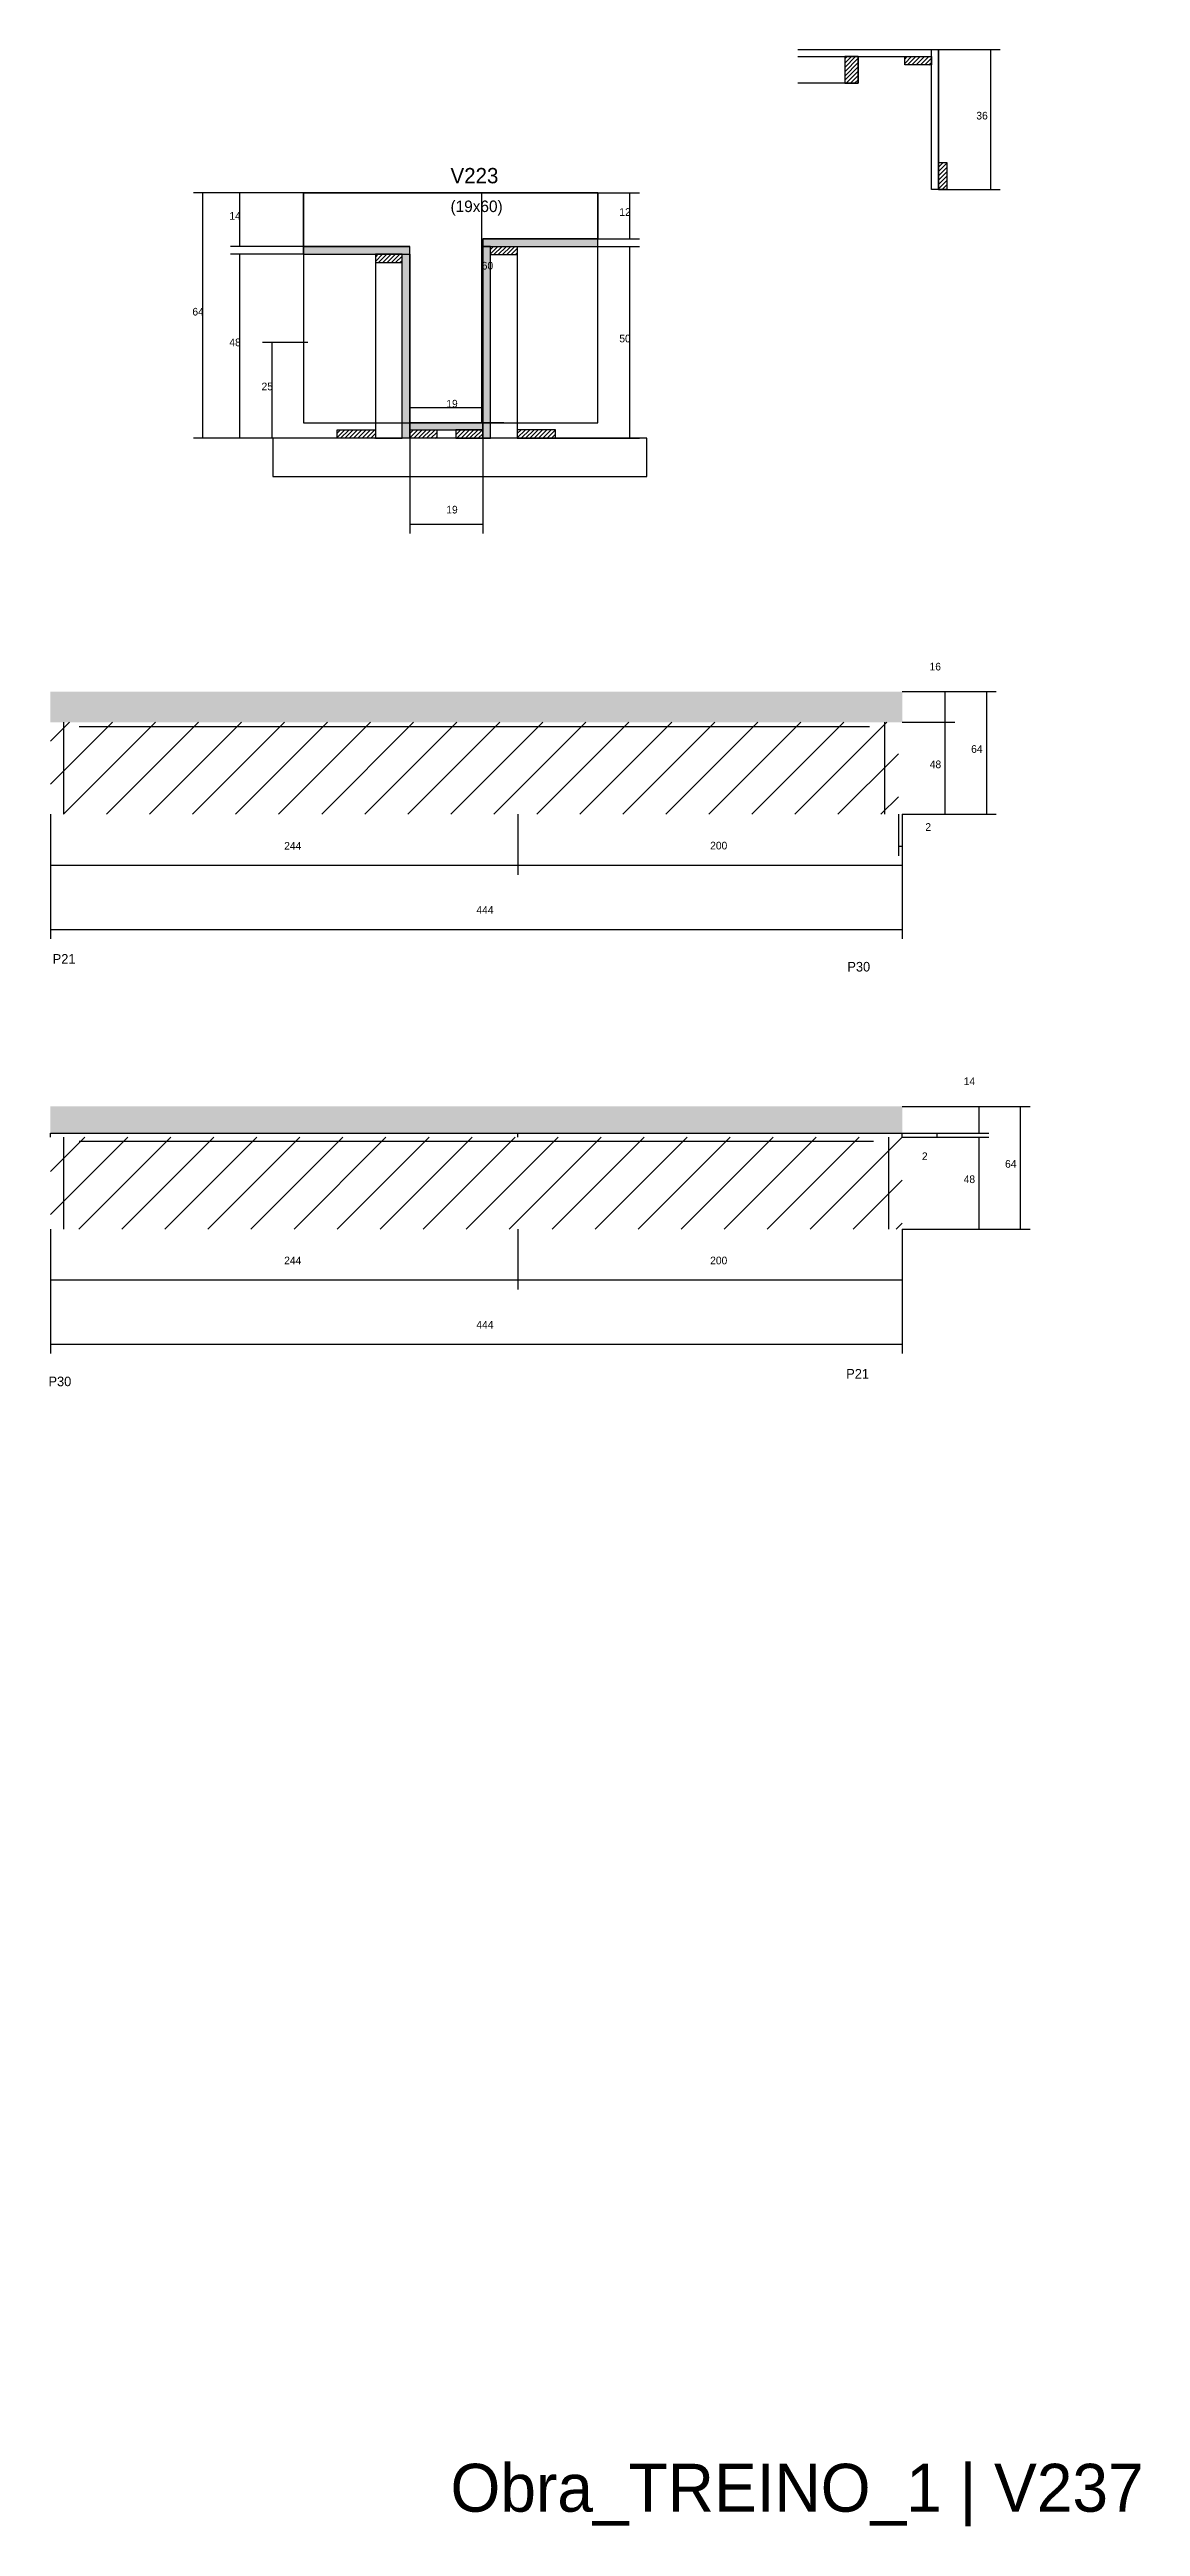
# Model space of a CAD drawing. Header units: metres. Extents: x -65046 to 21926, y -45195 to 1016.
# Drawn here: x 9391 to 9960, y -16618 to -15325 of the extents above; entities that cross this region are included whole.
import ezdxf

# ---------------------------------------------------------------- set-up
doc = ezdxf.new("R2010")
doc.units = ezdxf.units.M
for name, color, linetype in [('CONCRETO', 251, 'Continuous'), ('COTA', 241, 'Continuous'), ('Hachura', 253, 'Continuous'), ('LABEL_ID', 3, 'Continuous'), ('Madeira', 126, 'Continuous'), ('NOMENCLATURA', 7, 'Continuous'), ('Painéis', 200, 'Continuous'), ('REAPROVEITAMENTO', 251, 'Continuous'), ('SARR_2.2x7', 40, 'Continuous'), ('Texto Seção', 7, 'Continuous')]:
    doc.layers.add(name, color=color, linetype=linetype)

msp = doc.modelspace()

# ---------------------------------------------------------------- texts
at = {"layer": 'COTA'}
for s, p in [('36', (9874.4, -15361.7)), ('14', (9484.6, -15414)), ('12', (9688.1, -15412)), ('60', (9616.3, -15440)), ('64', (9465.3, -15464)), ('48', (9484.6, -15480)), ('50', (9688.1, -15478)), ('25', (9501.4, -15503)), ('19', (9597.8, -15512)), ('19', (9597.8, -15567.3)), ('16', (9850, -15649.2)), ('64', (9871.7, -15692.2)), ('48', (9850.1, -15700.2)), ('2', (9847.8, -15732.9)), ('244', (9513.2, -15742.7)), ('200', (9735.5, -15742.6)), ('444', (9613.5, -15776.2)), ('14', (9867.8, -15865.6)), ('64', (9889.4, -15908.7)), ('48', (9867.8, -15916.7)), ('244', (9513.2, -15959.1)), ('200', (9735.5, -15959.1)), ('444', (9613.5, -15992.6))]:
    msp.add_text(s, height=4, dxfattribs=at).set_placement(p)
at = {"layer": 'LABEL_ID'}
msp.add_text('Obra_TREINO_1 | V237', height=25, dxfattribs=at).set_placement((9600, -16610))
at = {"layer": 'NOMENCLATURA'}
for s, p in [('P21', (9392.4, -15802.2)), ('P30', (9807.1, -15806.3)), ('P21', (9806.5, -16018.7)), ('P30', (9390.2, -16022.7))]:
    msp.add_text(s, height=5, dxfattribs=at).set_placement(p)
at = {"layer": 'Painéis'}
msp.add_text('2', height=4, dxfattribs=at).set_placement((9846, -15904.7))
at = {"layer": 'Texto Seção'}
for s, height, p in [('V223', 8, (9600, -15395)), ('(19x60)', 6, (9600, -15410))]:
    msp.add_text(s, height=height, dxfattribs=at).set_placement(p)

# ---------------------------------------------------------------- hatches: boundary and pattern name
at = {"layer": 'COTA'}
h = msp.add_hatch(dxfattribs=at)
h.set_pattern_fill('AR-CONC', scale=0.03)
h.paths.add_polyline_path([(9835.7, -15660.2), (9835.7, -15676.2), (9835.7, -15676.2), (9391.2, -15676.2), (9391.2, -15676.2), (9391.2, -15660.2), (9391.2, -15660.2), (9835.7, -15660.2)])
h = msp.add_hatch(dxfattribs=at)
h.set_pattern_fill('AR-CONC', scale=0.03)
h.paths.add_polyline_path([(9835.7, -15890.7), (9835.7, -15876.7), (9835.7, -15876.7), (9391.2, -15876.7), (9391.2, -15876.7), (9391.2, -15890.7), (9391.2, -15890.7), (9835.7, -15890.7)])
at = {"layer": 'Hachura'}
h = msp.add_hatch(dxfattribs=at)
h.set_pattern_fill('ANSI31', scale=0.5)
h.paths.add_polyline_path([(9812.7, -15328.8), (9805.7, -15328.8), (9805.7, -15342.8), (9812.7, -15342.8)])
h = msp.add_hatch(dxfattribs=at)
h.set_pattern_fill('ANSI31', scale=0.5)
h.paths.add_polyline_path([(9837, -15328.8), (9837, -15333.2), (9837, -15333.2), (9851, -15333.2), (9851, -15333.2), (9851, -15328.8), (9851, -15328.8), (9837, -15328.8)])
h = msp.add_hatch(dxfattribs=at)
h.set_pattern_fill('ANSI31', scale=0.5)
h.paths.add_polyline_path([(9854.6, -15398.2), (9859, -15398.2), (9859, -15398.2), (9859, -15384.2), (9859, -15384.2), (9854.6, -15384.2), (9854.6, -15384.2), (9854.6, -15398.2)])
h = msp.add_hatch(color=8, dxfattribs=at)
h.dxf.hatch_style = 1
h.paths.add_polyline_path([(9578.8, -15432), (9578.8, -15428), (9578.8, -15428), (9523.2, -15428), (9523.2, -15428), (9523.2, -15432), (9523.2, -15432), (9578.8, -15432)])
h = msp.add_hatch(dxfattribs=at)
h.set_pattern_fill('ANSI31', scale=0.5)
h.paths.add_polyline_path([(9574.8, -15436.4), (9574.8, -15432), (9574.8, -15432), (9560.8, -15432), (9560.8, -15432), (9560.8, -15436.4), (9560.8, -15436.4), (9574.8, -15436.4)])
h = msp.add_hatch(color=8, dxfattribs=at)
h.dxf.hatch_style = 1
h.paths.add_polyline_path([(9574.8, -15428), (9578.8, -15428), (9578.8, -15428), (9578.8, -15528), (9578.8, -15528), (9574.8, -15528), (9574.8, -15528), (9574.8, -15428)])
h = msp.add_hatch(color=8, dxfattribs=at)
h.dxf.hatch_style = 1
h.paths.add_polyline_path([(9676.8, -15428), (9676.8, -15424), (9676.8, -15424), (9616.8, -15424), (9616.8, -15424), (9616.8, -15428), (9616.8, -15428), (9676.8, -15428)])
h = msp.add_hatch(color=8, dxfattribs=at)
h.dxf.hatch_style = 1
h.paths.add_polyline_path([(9620.8, -15428), (9616.8, -15428), (9616.8, -15428), (9616.8, -15528), (9616.8, -15528), (9620.8, -15528), (9620.8, -15528), (9620.8, -15428)])
h = msp.add_hatch(dxfattribs=at)
h.set_pattern_fill('ANSI31', scale=0.5)
h.paths.add_polyline_path([(9620.8, -15432.4), (9620.8, -15428), (9620.8, -15428), (9634.8, -15428), (9634.8, -15428), (9634.8, -15432.4), (9634.8, -15432.4), (9620.8, -15432.4)])
h = msp.add_hatch(color=8, dxfattribs=at)
h.dxf.hatch_style = 1
h.paths.add_polyline_path([(9616.8, -15523.6), (9616.8, -15520), (9616.8, -15520), (9578.8, -15520), (9578.8, -15520), (9578.8, -15523.6), (9578.8, -15523.6), (9616.8, -15523.6)])
h = msp.add_hatch(dxfattribs=at)
h.set_pattern_fill('ANSI31', scale=0.5)
h.paths.add_polyline_path([(9540.8, -15528), (9540.8, -15523.6), (9540.8, -15523.6), (9560.8, -15523.6), (9560.8, -15523.6), (9560.8, -15528), (9560.8, -15528), (9540.8, -15528)])
h = msp.add_hatch(dxfattribs=at)
h.set_pattern_fill('ANSI31', scale=0.5)
h.paths.add_polyline_path([(9578.8, -15528), (9578.8, -15523.6), (9578.8, -15523.6), (9592.8, -15523.6), (9592.8, -15523.6), (9592.8, -15528), (9592.8, -15528), (9578.8, -15528)])
h = msp.add_hatch(dxfattribs=at)
h.set_pattern_fill('ANSI31', scale=0.5)
h.paths.add_polyline_path([(9616.8, -15528), (9616.8, -15523.6), (9616.8, -15523.6), (9602.8, -15523.6), (9602.8, -15523.6), (9602.8, -15528), (9602.8, -15528), (9616.8, -15528)])
h = msp.add_hatch(dxfattribs=at)
h.set_pattern_fill('ANSI31', scale=0.5)
h.paths.add_polyline_path([(9654.8, -15528), (9654.8, -15523.6), (9654.8, -15523.6), (9634.8, -15523.6), (9634.8, -15523.6), (9634.8, -15528), (9634.8, -15528), (9654.8, -15528)])
at = {"layer": 'REAPROVEITAMENTO'}
h = msp.add_hatch(dxfattribs=at)
h.set_pattern_fill('ANSI31', scale=5)
h.paths.add_polyline_path([(9391.2, -15724.2), (9833.7, -15724.2), (9833.7, -15724.2), (9833.7, -15676.2), (9833.7, -15676.2), (9391.2, -15676.2), (9391.2, -15676.2), (9391.2, -15724.2)])
h = msp.add_hatch(dxfattribs=at)
h.set_pattern_fill('ANSI31', scale=5)
h.paths.add_polyline_path([(9391.2, -15940.7), (9835.7, -15940.7), (9835.7, -15940.7), (9835.7, -15892.7), (9835.7, -15892.7), (9391.2, -15892.7), (9391.2, -15892.7), (9391.2, -15940.7)])

# ---------------------------------------------------------------- linework, layer by layer
at = {"layer": 'CONCRETO'}
for points in [[(9523.2, -15428), (9523.2, -15400), (9676.8, -15400), (9676.8, -15424), (9616.8, -15424), (9616.8, -15520), (9578.8, -15520), (9578.8, -15428)], [(9523.2, -15520), (9676.8, -15520), (9676.8, -15400), (9523.2, -15400)]]:
    msp.add_lwpolyline(points, close=True, dxfattribs=at)
at = {"layer": 'COTA'}
for p, q in [((9854.6, -15325.2), (9886.9, -15325.2)), ((9881.9, -15398.2), (9881.9, -15325.2)), ((9523.2, -15400), (9465.8, -15400)), ((9470.8, -15528), (9470.8, -15400)), ((9523.2, -15400), (9485.1, -15400)), ((9490.1, -15428), (9490.1, -15400)), ((9627.8, -15400), (9611.3, -15400)), ((9616.3, -15520), (9616.3, -15400)), ((9676.8, -15400), (9698.6, -15400)), ((9693.6, -15424), (9693.6, -15400)), ((9854.6, -15398.2), (9886.9, -15398.2)), ((9523.2, -15428), (9485.1, -15428)), ((9523.2, -15432), (9485.1, -15432)), ((9490.1, -15528), (9490.1, -15432)), ((9676.8, -15424), (9698.6, -15424)), ((9676.8, -15428), (9698.6, -15428)), ((9693.6, -15528), (9693.6, -15428)), ((9525.5, -15478.1), (9501.9, -15478.1)), ((9506.9, -15528), (9506.9, -15478.1)), ((9578.8, -15528), (9578.8, -15507)), ((9616.8, -15528), (9616.8, -15507)), ((9578.8, -15512), (9616.8, -15512)), ((9627.8, -15520), (9611.3, -15520)), ((9545.2, -15528), (9465.8, -15528)), ((9545.2, -15528), (9485.1, -15528)), ((9525.5, -15528), (9501.9, -15528)), ((9578.8, -15528), (9578.8, -15577.8)), ((9616.8, -15528), (9616.8, -15577.8)), ((9650.4, -15528), (9698.6, -15528)), ((9578.8, -15572.8), (9616.8, -15572.8)), ((9835.7, -15660.2), (9863.1, -15660.2)), ((9835.7, -15660.2), (9884.8, -15660.2)), ((9858.1, -15676.2), (9858.1, -15660.2)), ((9879.8, -15724.2), (9879.8, -15660.2)), ((9835.7, -15676.2), (9863.1, -15676.2)), ((9835.7, -15676.2), (9863.1, -15676.2)), ((9858.1, -15724.2), (9858.1, -15676.2)), ((9391.2, -15724.2), (9391.2, -15755.8)), ((9391.2, -15724.2), (9391.2, -15789.3)), ((9635.2, -15724.2), (9635.2, -15755.8)), ((9635.2, -15724.2), (9635.2, -15755.8)), ((9833.7, -15724.2), (9833.7, -15745.9)), ((9835.7, -15724.2), (9835.7, -15755.8)), ((9835.7, -15724.2), (9835.7, -15789.3)), ((9835.7, -15724.2), (9863.1, -15724.2)), ((9835.7, -15724.2), (9884.8, -15724.2)), ((9835.7, -15724.2), (9835.7, -15745.9)), ((9833.7, -15740.9), (9835.7, -15740.9)), ((9391.2, -15750.8), (9635.2, -15750.8)), ((9635.2, -15750.8), (9835.7, -15750.8)), ((9391.2, -15784.3), (9835.7, -15784.3)), ((9835.7, -15876.7), (9880.9, -15876.7)), ((9835.7, -15876.7), (9902.5, -15876.7)), ((9875.9, -15890.7), (9875.9, -15876.7)), ((9897.5, -15940.7), (9897.5, -15876.7)), ((9835.7, -15890.7), (9880.9, -15890.7)), ((9835.7, -15892.7), (9880.9, -15892.7)), ((9875.9, -15940.7), (9875.9, -15892.7)), ((9391.2, -15940.7), (9391.2, -15972.2)), ((9391.2, -15940.7), (9391.2, -16005.7)), ((9635.2, -15940.7), (9635.2, -15972.2)), ((9635.2, -15940.7), (9635.2, -15972.2)), ((9835.7, -15940.7), (9835.7, -15972.2)), ((9835.7, -15940.7), (9835.7, -16005.7)), ((9835.7, -15940.7), (9880.9, -15940.7)), ((9835.7, -15940.7), (9902.5, -15940.7)), ((9391.2, -15967.2), (9635.2, -15967.2)), ((9635.2, -15967.2), (9835.7, -15967.2)), ((9391.2, -16000.7), (9835.7, -16000.7))]:
    msp.add_line(p, q, dxfattribs=at)
at = {"layer": 'Madeira'}
msp.add_lwpolyline([(9812.7, -15328.8), (9812.7, -15342.8), (9781.2, -15342.8)], dxfattribs=at)
for points in [[(9812.7, -15342.8), (9812.7, -15328.8), (9805.7, -15328.8), (9805.7, -15342.8)], [(9837, -15328.8), (9851, -15328.8), (9851, -15333.2), (9837, -15333.2)], [(9854.6, -15398.2), (9854.6, -15384.2), (9859, -15384.2), (9859, -15398.2)], [(9574.8, -15436.4), (9574.8, -15432), (9560.8, -15432), (9560.8, -15436.4)], [(9574.8, -15432), (9560.8, -15432), (9560.8, -15528), (9574.8, -15528)], [(9620.8, -15432.4), (9620.8, -15428), (9634.8, -15428), (9634.8, -15432.4)], [(9620.8, -15428), (9634.8, -15428), (9634.8, -15528), (9620.8, -15528)], [(9507.3, -15548), (9702.5, -15548), (9702.5, -15528), (9507.3, -15528)], [(9540.8, -15528), (9540.8, -15523.6), (9560.8, -15523.6), (9560.8, -15528)], [(9578.8, -15528), (9578.8, -15523.6), (9592.8, -15523.6), (9592.8, -15528)], [(9616.8, -15528), (9616.8, -15523.6), (9602.8, -15523.6), (9602.8, -15528)], [(9654.8, -15528), (9654.8, -15523.6), (9634.8, -15523.6), (9634.8, -15528)]]:
    msp.add_lwpolyline(points, close=True, dxfattribs=at)
at = {"layer": 'Painéis'}
for p, q in [((9781.2, -15325.2), (9851, -15325.2)), ((9781.2, -15328.8), (9851, -15328.8)), ((9854.6, -15398.2), (9854.6, -15325.2)), ((9523.2, -15428), (9578.8, -15428)), ((9523.2, -15432), (9523.2, -15428)), ((9578.8, -15432), (9578.8, -15428)), ((9578.8, -15528), (9578.8, -15432)), ((9616.8, -15424), (9676.8, -15424)), ((9616.8, -15428), (9616.8, -15424)), ((9616.8, -15528), (9616.8, -15428)), ((9676.8, -15428), (9676.8, -15424)), ((9835.7, -15890.7), (9859, -15890.7)), ((9835.7, -15892.7), (9859, -15892.7)), ((9854, -15892.7), (9854, -15890.7))]:
    msp.add_line(p, q, dxfattribs=at)
for points in [[(9851, -15325.2), (9854.6, -15325.2), (9854.6, -15398.2), (9851, -15398.2)], [(9578.8, -15432), (9578.8, -15428), (9523.2, -15428), (9523.2, -15432)], [(9574.8, -15432), (9578.8, -15432), (9578.8, -15528), (9574.8, -15528)], [(9676.8, -15428), (9676.8, -15424), (9616.8, -15424), (9616.8, -15428)], [(9620.8, -15428), (9616.8, -15428), (9616.8, -15528), (9620.8, -15528)], [(9616.8, -15523.6), (9616.8, -15520), (9578.8, -15520), (9578.8, -15523.6)]]:
    msp.add_lwpolyline(points, close=True, dxfattribs=at)
at = {"layer": 'SARR_2.2x7'}
for p, q in [((9398.2, -15724.2), (9398.2, -15676.2)), ((9826.7, -15724.2), (9826.7, -15676.2)), ((9406.2, -15678.4), (9635.2, -15678.4)), ((9635.2, -15678.4), (9818.7, -15678.4)), ((9391.2, -15890.7), (9635.2, -15890.7)), ((9391.2, -15892.7), (9391.2, -15890.7)), ((9398.2, -15940.7), (9398.2, -15892.7)), ((9406.2, -15894.9), (9635.2, -15894.9)), ((9635.2, -15890.7), (9835.7, -15890.7)), ((9635.2, -15892.7), (9635.2, -15890.7)), ((9635.2, -15894.9), (9820.7, -15894.9)), ((9828.7, -15940.7), (9828.7, -15892.7)), ((9835.7, -15892.7), (9835.7, -15890.7))]:
    msp.add_line(p, q, dxfattribs=at)

msp.set_redraw_order([(e.dxf.handle, doc.entitydb.next_handle()) for e in msp.query("TEXT MTEXT ATTDEF DIMENSION ARC_DIMENSION")])  # texts and dimensions are drawn at this point

doc.saveas('drawing.dxf')
